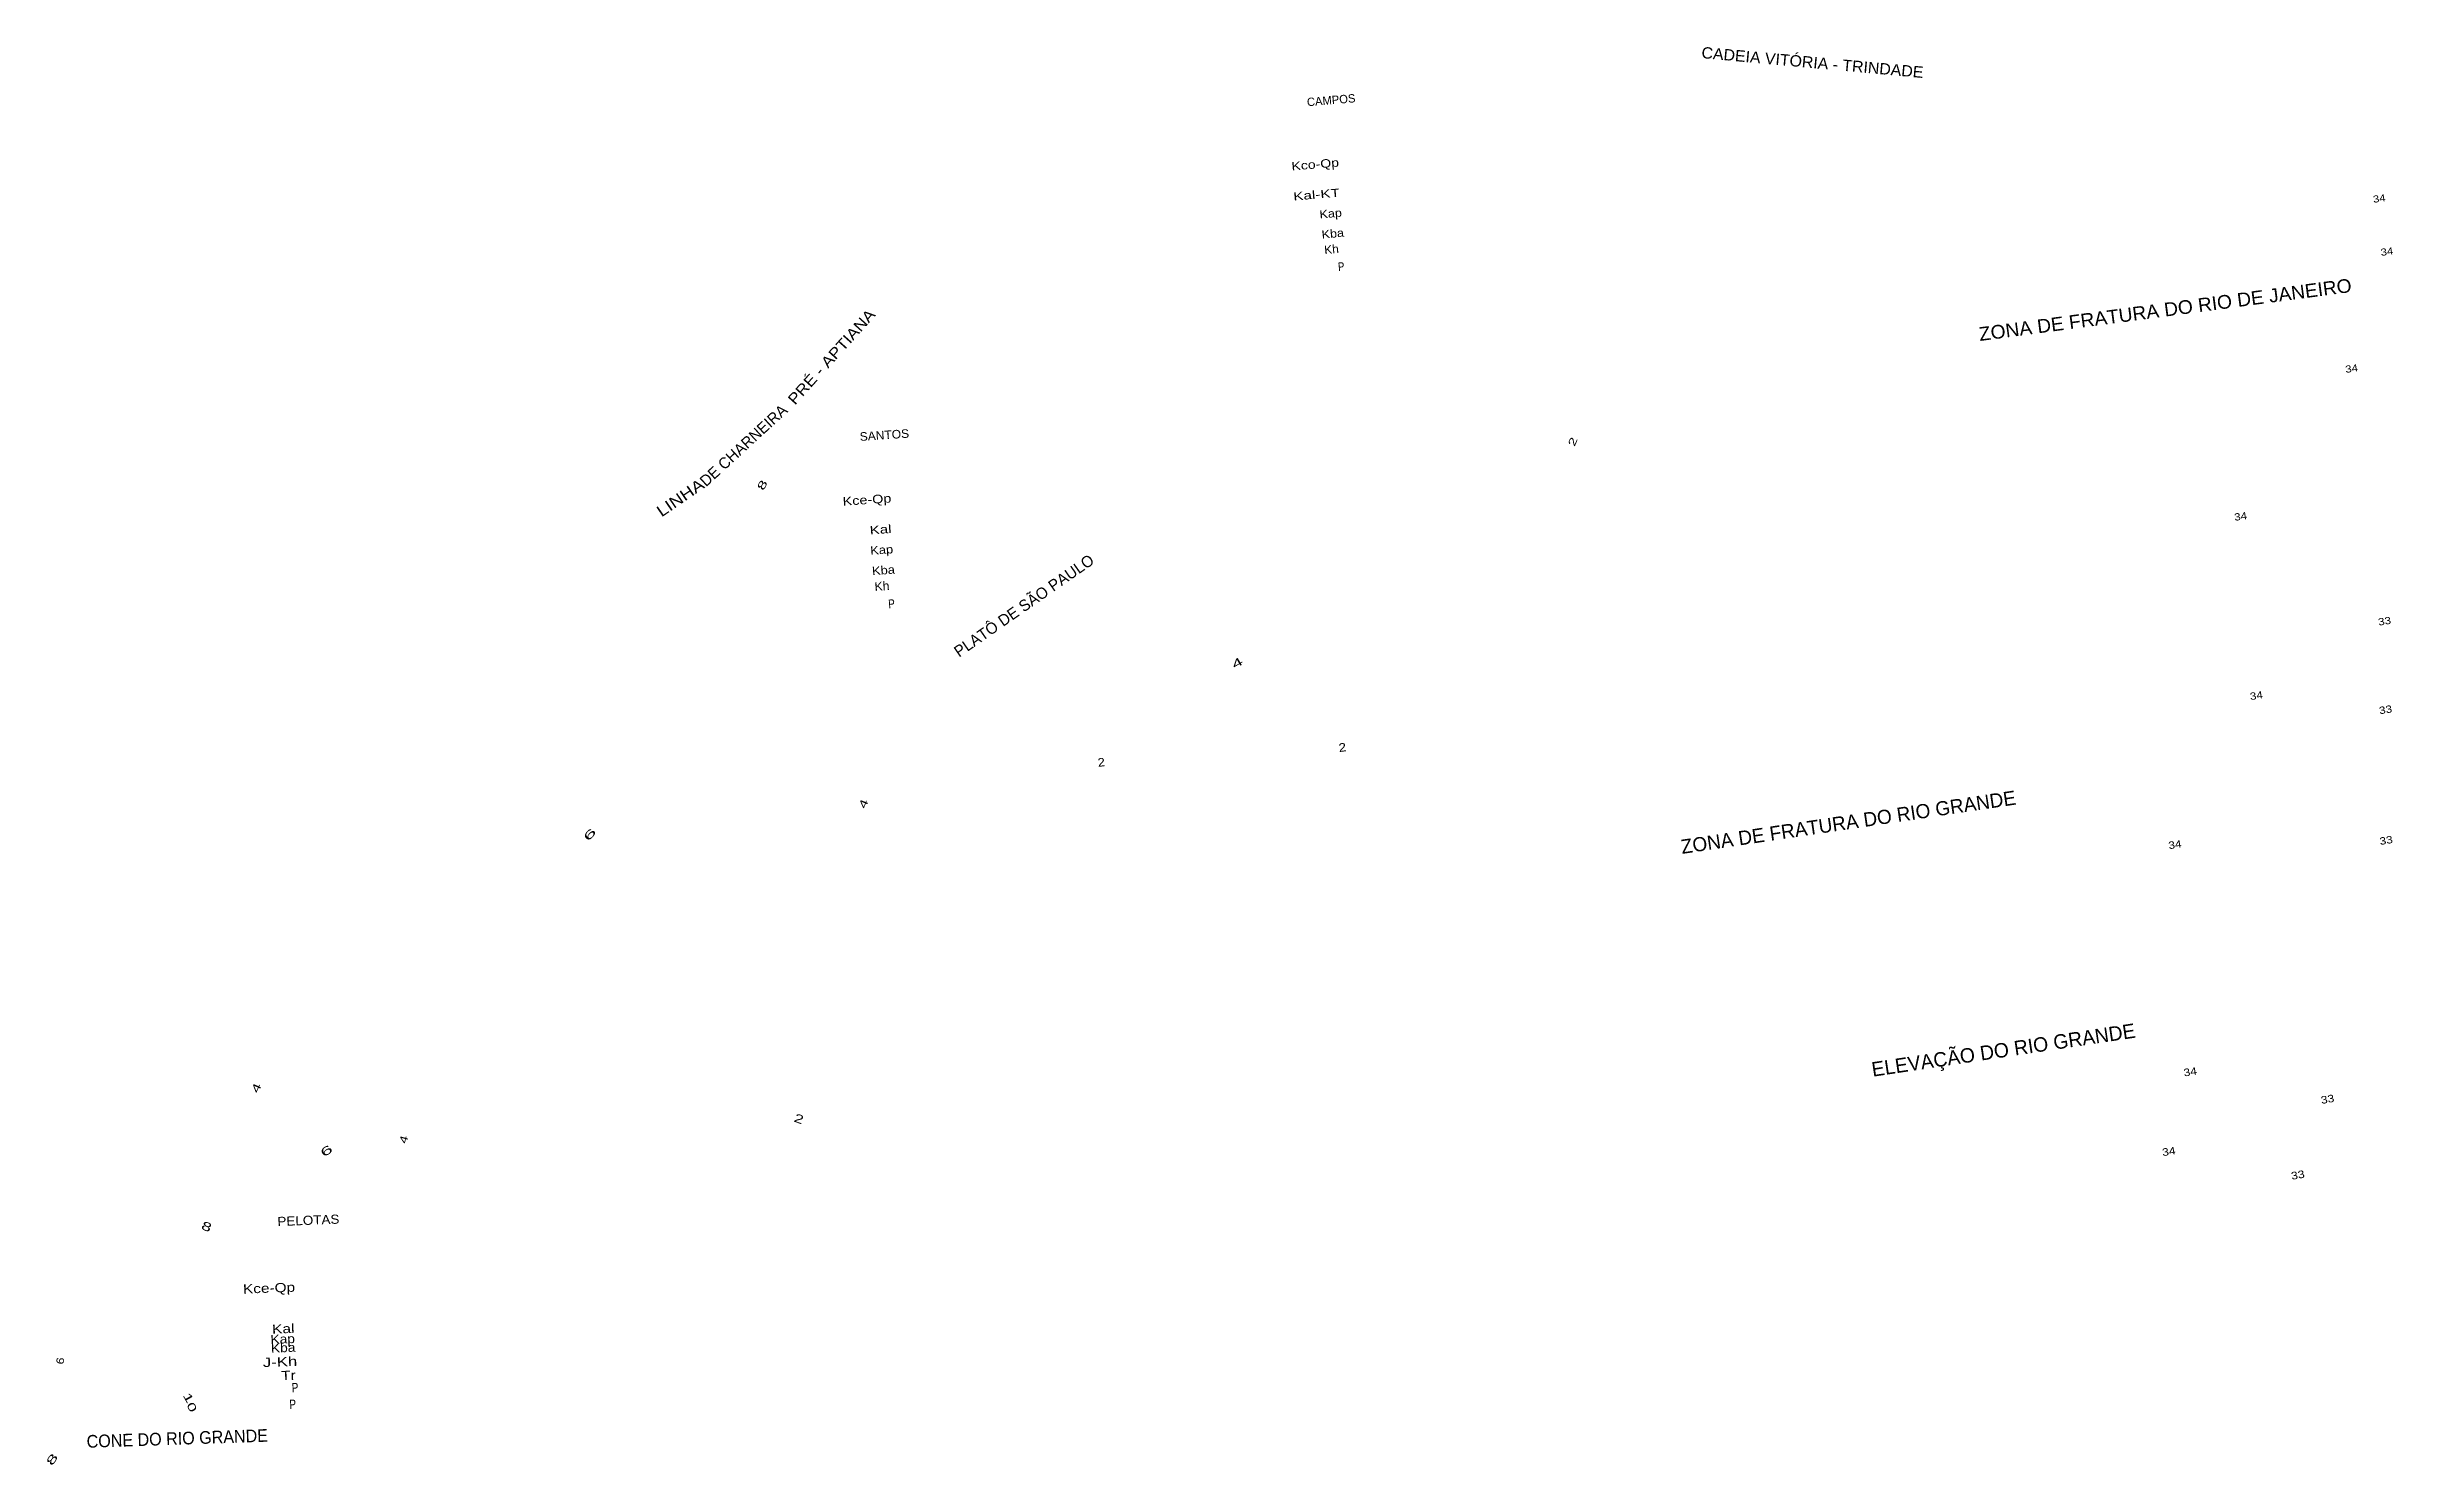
# Model space of a CAD drawing. Extents: x -51.1 to -30.2, y -33.6 to 4.8.
# Drawn here: x -51.09 to -30.17, y -33.61 to -20.97 of the extents above; entities that cross this region are included whole.
import ezdxf
from ezdxf.enums import TextEntityAlignment as Align

# ---------------------------------------------------------------- set-up
doc = ezdxf.new("R2010")
doc.units = 0
doc.header["$LTSCALE"] = 0.028
doc.layers.add('31', color=7, linetype='Continuous')

msp = doc.modelspace()

# ---------------------------------------------------------------- texts
at = {"layer": '31'}
for s, height, rotation, width, p in [('CADEIA VITÓRIA - TRINDADE', 0.101, 354.864, 1.05, (-36.34038, -21.06864)), ('Kco-Qp', 0.07503, 4.85, 1.25, (-39.99066, -22.07135)), ('34', 0.06295, 7.824, 1.2, (-30.34463, -22.35974)), ('Kh', 0.07543, 5.03, 1.05, (-39.69801, -22.81678)), ('34', 0.06315, 7.978, 1.2, (-30.27639, -22.83331)), ('P', 0.07551, 5.086, 0.85, (-39.57537, -22.96777)), ('ZONA DE FRATURA DO RIO DE JANEIRO', 0.122, 7.511, 1.05, (-33.85447, -23.59155)), ('PRÉ - APTIANA', 0.09751, 48.075, 1.15, (-44.4212, -24.16788)), ('34', 0.06363, 8.171, 1.2, (-30.59149, -23.87621)), ('SANTOS', 0.07641, 3.881, 1.05, (-43.84145, -24.48268)), ('2', 0.06652, 67.709, 1.55, (-37.46892, -24.53679)), ('LINHA ', 0.1005, 34.449, 1.2, (-45.6112, -25.16466)), ('8', 0.06838, 62.159, 1.7, (-44.70292, -24.92982)), ('Kce-Qp', 0.07676, 3.892, 1.25, (-43.99358, -25.05999)), ('34', 0.06428, 8.2, 1.2, (-31.58184, -25.19498)), ('Kh', 0.07724, 4.029, 1.05, (-43.70911, -25.81973)), ('P', 0.07734, 4.079, 0.85, (-43.58665, -25.97474)), ('33', 0.06473, 8.85, 1.2, (-30.29791, -26.12975)), ('4', 0.07261, 30.382, 1.8, (-40.50157, -26.51726)), ('34', 0.06511, 8.63, 1.2, (-31.44155, -26.79323)), ('33', 0.06515, 9.048, 1.2, (-30.28919, -26.91955)), ('2', 0.07553, 7.63, 1.2, (-39.56807, -27.25656)), ('2', 0.07567, 6.87, 1.15, (-41.71716, -27.38871)), ('4', 0.06793, 68.138, 1.55, (-43.79383, -27.76657)), ('6', 0.07085, 47.974, 2.2, (-46.26408, -28.0582)), ('33', 0.06579, 9.327, 1.2, (-30.28441, -28.08523)), ('34', 0.06588, 8.674, 1.2, (-32.16833, -28.12269)), ('34', 0.06711, 9.137, 1.2, (-32.0327, -30.14967)), ('4', 0.06895, 65.734, 1.6, (-49.21109, -30.30314)), ('33', 0.06721, 9.642, 1.2, (-30.80794, -30.39418)), ('2', 0.07664, 340.574, 1.45, (-44.43756, -30.54846)), ('4', 0.06802, 74.308, 1.35, (-47.88756, -30.75298)), ('6', 0.07443, 33.939, 1.9, (-48.6228, -30.87161)), ('34', 0.06757, 9.2, 1.2, (-32.22366, -30.85993)), ('33', 0.06767, 9.677, 1.2, (-31.07323, -31.07039)), ('PELOTAS', 0.08153, 2.335, 1.1, (-49.03539, -31.48302)), ('8', 0.07704, 338.264, 1.55, (-49.72372, -31.50611)), ('Kce-Qp', 0.08206, 2.205, 1.25, (-49.34238, -32.08525)), ('6', 0.06775, 82.004, 1.2, (-50.9445, -32.71904)), ('J-Kh', 0.08266, 2.273, 1.35, (-49.16524, -32.74053)), ('Tr', 0.08277, 2.314, 1.25, (-49.00222, -32.85781)), ('1', 0.06996, 299.041, 1.75, (-49.88258, -32.99105)), ('0', 0.06945, 295.728, 1.65, (-49.84918, -33.07387)), ('P', 0.08301, 2.338, 0.8, (-48.92826, -33.11393)), ('P', 0.08287, 2.342, 0.8, (-48.90729, -32.96529)), ('CONE DO RIO GRANDE', 0.1129, 1.943, 0.95, (-50.73635, -33.45979)), ('8', 0.07127, 54.519, 1.95, (-51.04812, -33.62585))]:
    msp.add_text(s, height=height, rotation=rotation, dxfattribs=dict(at, width=width)).set_placement(p)
for s, height, rotation, p in [('CAMPOS', 0.07473, 4.792, (-39.85254, -21.49904)), ('DE CHARNEIRA', 0.0988, 42.554, (-45.21448, -24.89632)), ('PLATÔ DE SÃO PAULO', 0.1006, 34.849, (-42.95822, -26.41505))]:
    msp.add_text(s, height=height, rotation=rotation, dxfattribs=at).set_placement(p)
for s, height, rotation, width, p in [('Kal-KT', 0.07273, 4.973, 1.4, (-39.55957, -22.30379)), ('Kap', 0.07281, 4.983, 1.15, (-39.54188, -22.48223)), ('Kba', 0.0729, 5.204, 1.15, (-39.5228, -22.66081)), ('Kal', 0.07442, 4.038, 1.35, (-43.5584, -25.30254)), ('Kap', 0.07454, 4.003, 1.15, (-43.54386, -25.4836)), ('Kba', 0.07464, 4.211, 1.15, (-43.5279, -25.6648)), ('Kal', 0.07971, 2.34, 1.3, (-48.88316, -32.43399)), ('Kap', 0.07979, 2.288, 1.15, (-48.87931, -32.52521)), ('Kba', 0.07986, 2.463, 1.15, (-48.87491, -32.60272))]:
    msp.add_text(s, height=height, rotation=rotation, dxfattribs=dict(at, width=width)).set_placement(p, align=Align.RIGHT)
for s, height, rotation, p in [('ZONA DE FRATURA DO RIO GRANDE', 0.1265, 8.413, (-35.01814, -27.94411)), ('ELEVAÇÃO DO RIO GRANDE', 0.1289, 8.46, (-33.63492, -29.97646))]:
    msp.add_text(s, height=height, rotation=rotation, dxfattribs=at).set_placement(p, align=Align.CENTER)

doc.saveas('drawing.dxf')
